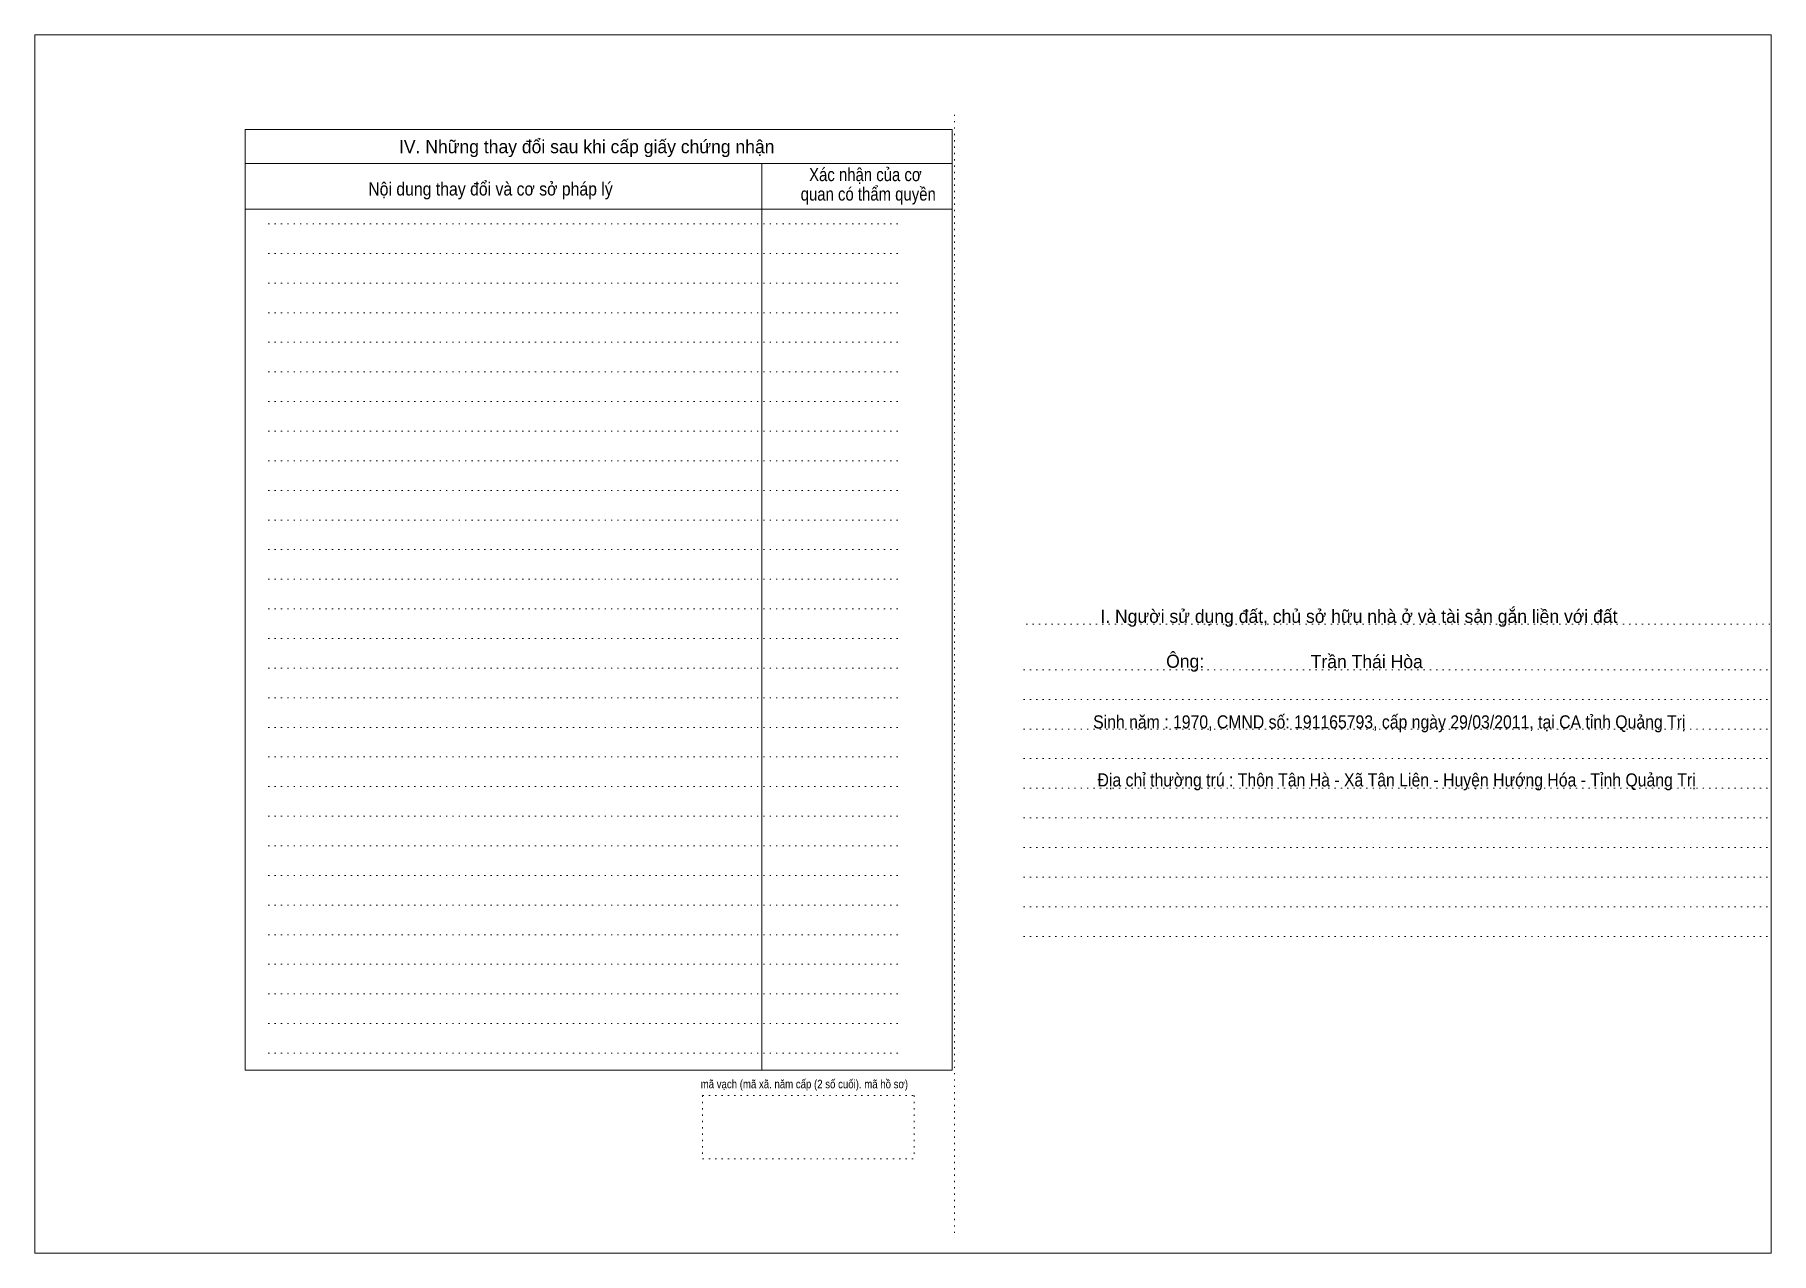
# Model space of a CAD drawing. Header units: metres. Extents: x 546805 to 549947, y 1838243 to 1838537.
# Drawn here: x 548848.4 to 549258.8, y 1838246.7 to 1838534.7 of the extents above; entities that cross this region are included whole.
import ezdxf
from ezdxf.enums import TextEntityAlignment as Align

# ---------------------------------------------------------------- set-up
doc = ezdxf.new("R2010")
doc.units = ezdxf.units.M
doc.linetypes.add('DOTTED', pattern=[1.5, 0.3, -1.2])
for name, color, linetype, lineweight in [('1', 7, 'DOTTED', 13), ('10', 7, 'Continuous', 13), ('18', 7, 'Continuous', 13), ('2', 7, 'Continuous', 13), ('20', 7, 'Continuous', 13)]:
    doc.layers.add(name, color=color, linetype=linetype, lineweight=lineweight)

msp = doc.modelspace()

# ---------------------------------------------------------------- texts
at = {"layer": '1', "width": 0.85}
msp.add_text('mã vạch (mã xã. năm cấp (2 số cuối). mã hồ sơ)', height=2, dxfattribs=at).set_placement((549030.285, 1838285.69), align=Align.CENTER)
at = {"layer": '10'}
for s, p in [('IV. Những thay đổi sau khi cấp giấy chứng nhận', (548978.855, 1838506.69)), ('I. Người sử dụng đất, chủ sở hữu nhà ở và tài sản gắn liền với đất', (549161.35, 1838395.69))]:
    msp.add_text(s, height=3.1, dxfattribs=at).set_placement(p, align=Align.CENTER)
for s, width, p in [('Xác nhận của cơ', 0.85, (549044.71, 1838500.09)), ('Nội dung thay đổi và cơ sở pháp lý', 0.9, (548956.115, 1838496.69)), ('Địa chỉ thường trú : Thôn Tân Hà - Xã Tân Liên - Huyện Hướng Hóa - Tỉnh Quảng Trị', 0.9, (549170.25, 1838357.02))]:
    msp.add_text(s, height=3.1, dxfattribs=dict(at, width=width)).set_placement(p, align=Align.CENTER)
at = {"layer": '18'}
msp.add_text('Trần Thái Hòa', height=3.1, dxfattribs=at).set_placement((549163.195, 1838384.99), align=Align.CENTER)
at = {"layer": '18', "width": 0.9}
msp.add_text('Sinh năm : 1970, CMND số: 191165793, cấp ngày 29/03/2011, tại CA tỉnh Quảng Trị', height=3.1, dxfattribs=at).set_placement((549168.535, 1838370.73), align=Align.CENTER)
at = {"layer": '2', "width": 0.85}
msp.add_text('quan có thẩm quyền', height=3.1, dxfattribs=at).set_placement((549045.385, 1838495.49), align=Align.CENTER)
at = {"layer": '20'}
msp.add_text('Ông: ', height=3.1, dxfattribs=at).set_placement((549120.86, 1838385.07), align=Align.CENTER)

# ---------------------------------------------------------------- linework, layer by layer
at = {"layer": '1'}
for p, q in [((549065.8, 1838515.79), (549065.8, 1838250.79)), ((548903.6, 1838489.99), (549052.7, 1838489.99)), ((548903.6, 1838482.99), (549052.7, 1838482.99)), ((548903.6, 1838475.99), (549052.7, 1838475.99)), ((548903.6, 1838468.99), (549052.7, 1838468.99)), ((548903.6, 1838461.99), (549052.7, 1838461.99)), ((548903.6, 1838454.99), (549052.7, 1838454.99)), ((548903.6, 1838447.99), (549052.7, 1838447.99)), ((548903.6, 1838440.99), (549052.7, 1838440.99)), ((548903.6, 1838433.99), (549052.7, 1838433.99)), ((548903.6, 1838426.99), (549052.7, 1838426.99)), ((548903.6, 1838419.99), (549052.7, 1838419.99)), ((548903.6, 1838412.99), (549052.7, 1838412.99)), ((548903.6, 1838405.99), (549052.7, 1838405.99)), ((548903.6, 1838398.99), (549052.7, 1838398.99)), ((549082.7, 1838395.39), (549258.8, 1838395.39)), ((548903.6, 1838391.99), (549052.7, 1838391.99)), ((548903.6, 1838384.99), (549052.7, 1838384.99)), ((549082.1, 1838384.59), (549258.2, 1838384.59)), ((548903.6, 1838377.99), (549052.7, 1838377.99)), ((549082.1, 1838377.59), (549258.2, 1838377.59)), ((548903.6, 1838370.99), (549052.7, 1838370.99)), ((549082.1, 1838370.59), (549258.2, 1838370.59)), ((548903.6, 1838363.99), (549052.7, 1838363.99)), ((549082.1, 1838363.59), (549258.2, 1838363.59)), ((548903.6, 1838356.99), (549052.7, 1838356.99)), ((549082.1, 1838356.59), (549258.2, 1838356.59)), ((548903.6, 1838349.99), (549052.7, 1838349.99)), ((549082.1, 1838349.59), (549258.2, 1838349.59)), ((548903.6, 1838342.99), (549052.7, 1838342.99)), ((549082.1, 1838342.59), (549258.2, 1838342.59)), ((548903.6, 1838335.99), (549052.7, 1838335.99)), ((549082.1, 1838335.59), (549258.2, 1838335.59)), ((548903.6, 1838328.99), (549052.7, 1838328.99)), ((549082.1, 1838328.59), (549258.2, 1838328.59)), ((548903.6, 1838321.99), (549052.7, 1838321.99)), ((549082.1, 1838321.59), (549258.2, 1838321.59)), ((548903.6, 1838314.99), (549052.7, 1838314.99)), ((548903.6, 1838307.99), (549052.7, 1838307.99)), ((548903.6, 1838300.99), (549052.7, 1838300.99)), ((548903.6, 1838293.99), (549052.7, 1838293.99)), ((549006.2, 1838283.99), (549056.2, 1838283.99)), ((549006.2, 1838283.99), (549006.2, 1838268.99)), ((549056.2, 1838283.99), (549056.2, 1838268.99)), ((549006.2, 1838268.99), (549056.2, 1838268.99))]:
    msp.add_line(p, q, dxfattribs=at)
at = {"layer": '1', "linetype": 'Continuous'}
msp.add_lwpolyline([(548848.4, 1838246.69), (549258.8, 1838246.69), (549258.8, 1838534.69), (548848.4, 1838534.69)], close=True, dxfattribs=at)
at = {"layer": '2'}
for p, q in [((548898.1, 1838512.29), (549065.2, 1838512.29)), ((548898.1, 1838512.29), (548898.1, 1838289.99)), ((549065.2, 1838512.29), (549065.2, 1838289.99)), ((548898.1, 1838504.29), (549065.2, 1838504.29)), ((549020.2, 1838504.29), (549020.2, 1838289.99)), ((548898.1, 1838493.49), (549065.2, 1838493.49)), ((548898.1, 1838289.99), (549065.2, 1838289.99))]:
    msp.add_line(p, q, dxfattribs=at)

msp.set_redraw_order([(e.dxf.handle, doc.entitydb.next_handle()) for e in msp.query("TEXT MTEXT ATTDEF DIMENSION ARC_DIMENSION")])  # texts and dimensions are drawn at this point

doc.saveas('drawing.dxf')
